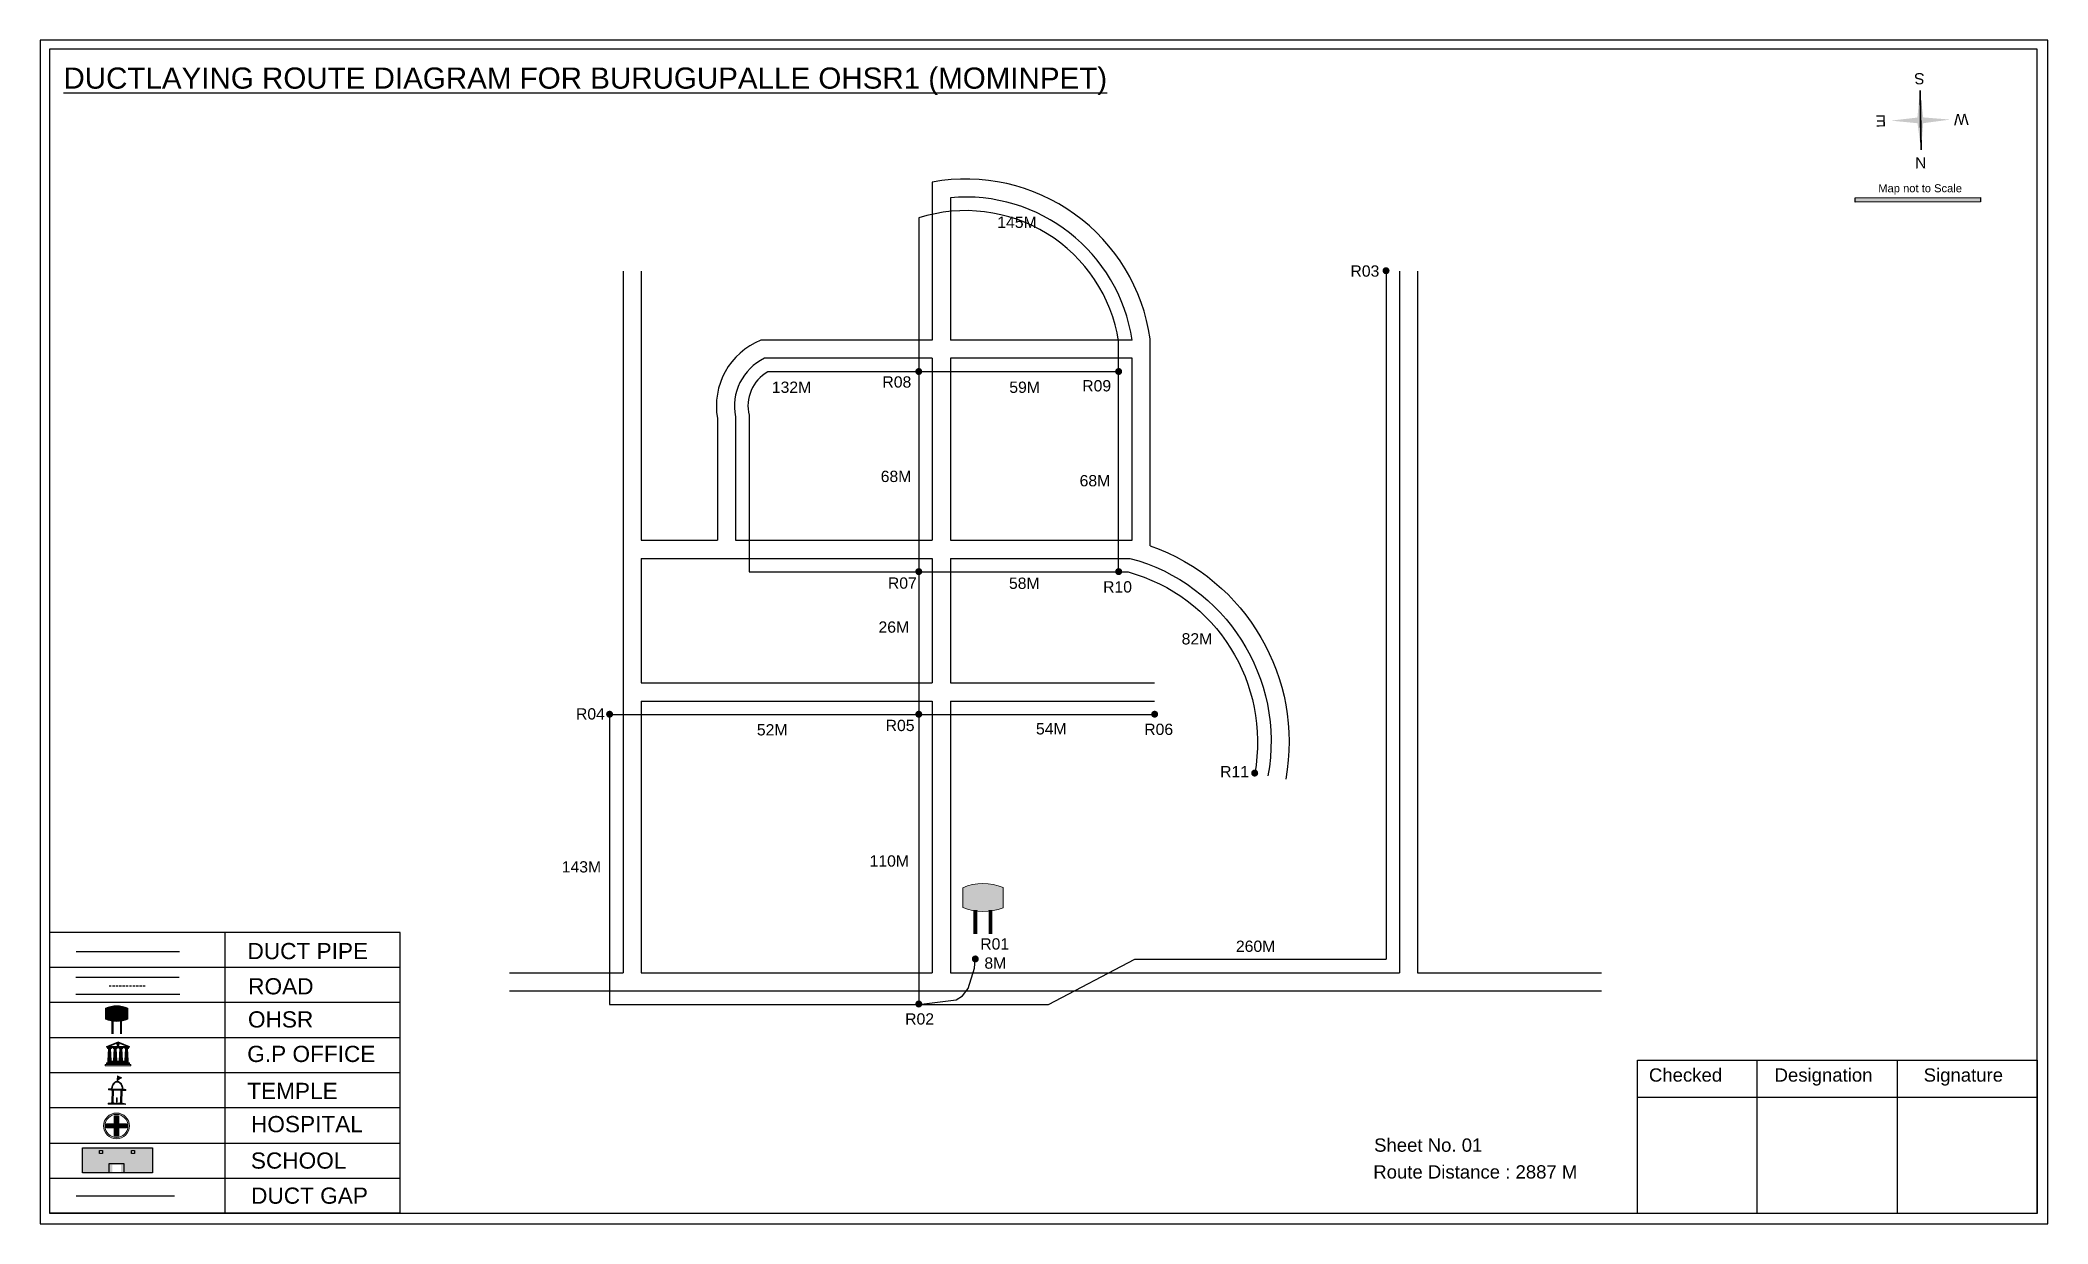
# Model space of a CAD drawing. Header units: inches. Extents: x 1065 to 7171, y 350 to 1611.
# Drawn here: x 2625 to 3515, y 1086 to 1611 of the extents above; entities that cross this region are included whole.
import ezdxf

# ---------------------------------------------------------------- set-up
doc = ezdxf.new("R2010")
doc.units = ezdxf.units.IN
doc.header["$MEASUREMENT"] = 0
doc.linetypes.add('DASHEDX2', pattern=[1.5, 1, -0.5])
for name, color, linetype in [('LANDMARK', 7, 'Continuous'), ('OHT', 7, 'Continuous'), ('pipe', 5, 'Continuous')]:
    doc.layers.add(name, color=color, linetype=linetype)
doc.styles.get("Standard").update_dxf_attribs({"font": 'arial.ttf'})

msp = doc.modelspace()

# ---------------------------------------------------------------- texts
at = {"color": 242, "true_color": 0xcd2027}
msp.add_text('%%UDUCTLAYING ROUTE DIAGRAM FOR BURUGUPALLE OHSR1 (MOMINPET)', height=9.375, dxfattribs=at).set_placement((2634.86, 1589.07))
for s, p in [('S', (3460.02, 1596.01)), ('E', (3442.92, 1577.31)), ('W', (3479.52, 1577.95)), ('N', (3460.77, 1558.72))]:
    msp.add_text(s, height=4.95, rotation=181.00631).set_placement(p)
for s, height, p in [('Map not to Scale', 3.5424, (3439.49, 1543.18)), ('145M', 5, (3048.9, 1527.37)), ('R03', 5, (3205.47, 1505.76)), ('R08', 5, (2997.96, 1456.61)), ('R09', 5, (3086.55, 1454.92)), ('132M', 5, (2948.94, 1454.27)), ('59M', 5, (3054.22, 1454.27)), ('68M', 5, (2997.21, 1414.76)), ('68M', 5, (3085.39, 1412.86)), ('R07', 5, (3000.39, 1367.5)), ('58M', 5, (3054.07, 1367.42)), ('R10', 5, (3095.8, 1365.81)), ('26M', 5, (2996.23, 1347.99)), ('82M', 5, (3130.63, 1342.78)), ('R04', 5, (2862.11, 1309.52)), ('R05', 5, (2999.4, 1304.41)), ('52M', 5, (2942.3, 1302.47)), ('54M', 5, (3066.05, 1302.92)), ('R06', 5, (3114.04, 1302.69)), ('R11', 5, (3147.69, 1283.92)), ('143M', 5, (2855.78, 1241.74)), ('110M', 5, (2992.28, 1244.35)), ('DUCT PIPE', 7.178, (2716.46, 1203.34)), ('R01', 5, (3041.34, 1207.59)), ('260M', 5, (3154.69, 1206.56)), ('8M', 5, (3043.18, 1199.1)), ('ROAD ', 7.178, (2716.77, 1187.73)), ('OHSR', 7.178, (2716.67, 1173.06)), ('R02', 5, (3008.04, 1174.35)), ('G.P OFFICE', 7.178, (2716.35, 1157.77)), ('TEMPLE', 7.178, (2716.34, 1141.36)), ('Checked', 5.886, (3337.82, 1149.06)), ('Designation', 5.886, (3393.52, 1149.06)), ('Signature', 5.886, (3459.62, 1149.06)), ('HOSPITAL', 7.178, (2718.02, 1126.67)), ('Sheet No. 01', 5.886, (3215.96, 1118)), ('SCHOOL', 7.178, (2717.96, 1110.51)), ('Route Distance : 2887 M', 5.886, (3215.59, 1106.13)), ('DUCT GAP', 7.178, (2718.06, 1094.96))]:
    msp.add_text(s, height=height).set_placement(p)

# ---------------------------------------------------------------- blocks, each defined once
blk = doc.blocks.new('OHT')
at = {"linetype": 'Continuous', "lineweight": 0, "true_color": 0x0ffffc}
blk.add_hatch(color=4, dxfattribs=at).paths.add_polyline_path([(0.012, 1), (0, 1, 0.101323), (-0.4, 0.916), (-0.4, 0.525, 0.194075), (0.399, 0.521), (0.399, 0.921, 0.097877)])
at = {"color": 4, "linetype": 'Continuous', "lineweight": 0, "true_color": 0x0ffffc, "flags": 128}
for points in [[(-0.4, 0.525), (-0.4, 0.916)], [(0.399, 0.521), (0.399, 0.921)]]:
    blk.add_lwpolyline(points, dxfattribs=at)
at = {"color": 4, "linetype": 'Continuous', "lineweight": 0, "true_color": 0x0ffffc, "const_width": 0.075, "flags": 128}
for points in [[(-0.15, 0), (-0.15, 0.475)], [(0.15, 0), (0.15, 0.473)]]:
    blk.add_lwpolyline(points, dxfattribs=at)
at = {"color": 4, "linetype": 'Continuous', "lineweight": 0, "true_color": 0x0ffffc}
for centre, radius, start, end in [((0.006, -0.019), 1.019, 67.3109, 113.4711), ((0.004, 1.513), 1.068, 247.7682, 291.7007)]:
    blk.add_arc(centre, radius, start, end, dxfattribs=at)
blk = doc.blocks.new('Government_Office')
at = {"linetype": 'Continuous', "lineweight": 0, "true_color": 0xff0000}
h = blk.add_hatch(color=1, dxfattribs=at)
h.paths.add_polyline_path([(0.44, 0.72), (0.45, 0.75), (0, 0.93), (-0.45, 0.75), (-0.44, 0.72)])
h.paths.add_polyline_path([(0.355, 0.75), (-0.355, 0.75), (0, 0.9)], flags=16)
h.paths.add_polyline_path([(0, 0.778, -1), (0, 0.872, -1)], flags=0)
h = blk.add_hatch(color=1, dxfattribs=at)
edge = h.paths.add_edge_path()
edge.add_arc((0, 0.825), 0.0467, 90, 270)
edge.add_arc((0, 0.825), 0.0467, 270, 450)
for points in [[(-0.5, 0.05), (0.5, 0.05), (0.5, 0), (-0.5, 0)], [(-0.45, 0.075), (-0.45, 0.12), (0.45, 0.12), (0.45, 0.075)], [(-0.4, 0.14), (-0.4, 0.18), (0.4, 0.18), (0.4, 0.14)]]:
    blk.add_hatch(color=1, dxfattribs=at).paths.add_polyline_path(points)
h = blk.add_hatch(color=1, dxfattribs=at)
edge = h.paths.add_edge_path()
edge.add_line((-0.27, 0.195), (-0.295, 0.675))
edge.add_line((-0.295, 0.675), (-0.29, 0.675))
edge.add_arc((-0.278, 0.688), 0.0176, 225.30401, 441.56588)
edge.add_line((-0.275, 0.705), (-0.395, 0.705))
edge.add_arc((-0.392, 0.688), 0.0176, 98.43412, 314.69599)
edge.add_line((-0.38, 0.675), (-0.375, 0.675))
edge.add_line((-0.375, 0.675), (-0.4, 0.195))
edge.add_line((-0.4, 0.195), (-0.27, 0.195))
h = blk.add_hatch(color=1, dxfattribs=at)
edge = h.paths.add_edge_path()
edge.add_line((-0.047, 0.195), (-0.072, 0.675))
edge.add_line((-0.072, 0.675), (-0.067, 0.675))
edge.add_arc((-0.054, 0.688), 0.0176, 225.30401, 441.56588)
edge.add_line((-0.052, 0.705), (-0.172, 0.705))
edge.add_arc((-0.169, 0.688), 0.0176, 98.43412, 314.69599)
edge.add_line((-0.157, 0.675), (-0.152, 0.675))
edge.add_line((-0.152, 0.675), (-0.177, 0.195))
edge.add_line((-0.177, 0.195), (-0.047, 0.195))
h = blk.add_hatch(color=1, dxfattribs=at)
edge = h.paths.add_edge_path()
edge.add_line((0.177, 0.195), (0.152, 0.675))
edge.add_line((0.152, 0.675), (0.157, 0.675))
edge.add_arc((0.169, 0.688), 0.0176, 225.30401, 441.56588)
edge.add_line((0.172, 0.705), (0.052, 0.705))
edge.add_arc((0.054, 0.688), 0.0176, 98.43412, 314.69599)
edge.add_line((0.067, 0.675), (0.072, 0.675))
edge.add_line((0.072, 0.675), (0.047, 0.195))
edge.add_line((0.047, 0.195), (0.177, 0.195))
h = blk.add_hatch(color=1, dxfattribs=at)
edge = h.paths.add_edge_path()
edge.add_line((0.4, 0.195), (0.375, 0.675))
edge.add_line((0.375, 0.675), (0.38, 0.675))
edge.add_arc((0.392, 0.688), 0.0176, 225.30401, 441.56588)
edge.add_line((0.395, 0.705), (0.275, 0.705))
edge.add_arc((0.278, 0.688), 0.0176, 98.43412, 314.69599)
edge.add_line((0.29, 0.675), (0.295, 0.675))
edge.add_line((0.295, 0.675), (0.27, 0.195))
edge.add_line((0.27, 0.195), (0.4, 0.195))
at = {"color": 1, "linetype": 'Continuous', "lineweight": 0, "true_color": 0xff0000, "flags": 128}
for points in [[(-0.45, 0.75), (-0.44, 0.72), (0.44, 0.72), (0.45, 0.75), (0, 0.93)], [(-0.355, 0.75), (0.355, 0.75), (0, 0.9)], [(-0.5, 0.05), (0.5, 0.05), (0.5, 0), (-0.5, 0)], [(-0.45, 0.075), (-0.45, 0.12), (0.45, 0.12), (0.45, 0.075)], [(-0.4, 0.14), (-0.4, 0.18), (0.4, 0.18), (0.4, 0.14)]]:
    blk.add_lwpolyline(points, close=True, dxfattribs=at)
for points in [[(0, 0.872, 1), (0, 0.778, 1)], [(-0.27, 0.195), (-0.295, 0.675), (-0.29, 0.675, 1.379694), (-0.275, 0.705), (-0.395, 0.705, 1.379694), (-0.38, 0.675), (-0.375, 0.675), (-0.4, 0.195)], [(-0.047, 0.195), (-0.072, 0.675), (-0.067, 0.675, 1.379694), (-0.052, 0.705), (-0.172, 0.705, 1.379694), (-0.157, 0.675), (-0.152, 0.675), (-0.177, 0.195)], [(0.177, 0.195), (0.152, 0.675), (0.157, 0.675, 1.379694), (0.172, 0.705), (0.052, 0.705, 1.379694), (0.067, 0.675), (0.072, 0.675), (0.047, 0.195)], [(0.4, 0.195), (0.375, 0.675), (0.38, 0.675, 1.379694), (0.395, 0.705), (0.275, 0.705, 1.379694), (0.29, 0.675), (0.295, 0.675), (0.27, 0.195)]]:
    blk.add_lwpolyline(points, format="xyb", close=True, dxfattribs=at)
blk = doc.blocks.new('Temple')
at = {"linetype": 'Continuous', "lineweight": 0, "true_color": 0xff0000}
h = blk.add_hatch(color=1, dxfattribs=at)
edge = h.paths.add_edge_path()
edge.add_line((0.175, 0.49), (0.225, 0.49))
edge.add_line((0.225, 0.49), (0.225, 0.497))
edge.add_line((0.225, 0.497), (0.307, 0.497))
edge.add_line((0.307, 0.497), (0.307, 0.533))
edge.add_line((0.307, 0.533), (0.257, 0.533))
edge.add_line((0.257, 0.533), (0.257, 0.54))
edge.add_line((0.257, 0.54), (0.2, 0.54))
edge.add_spline(control_points=[(0.2, 0.54), (0.2, 0.589), (0.19, 0.638), (0.142, 0.743), (0.092, 0.79), (0.027, 0.805), (0.02, 0.806), (0.012, 0.806)], knot_values=[4.712389, 4.712389, 4.712389, 4.712389, 5.278166, 5.278166, 6.117402, 6.117402, 6.223801, 6.223801, 6.223801, 6.223801], degree=3, periodic=0)
edge.add_line((0.012, 0.806), (0.012, 0.79))
edge.add_line((0.012, 0.79), (-0.012, 0.79))
edge.add_line((-0.012, 0.79), (-0.012, 0.806))
edge.add_spline(control_points=[(-0.012, 0.806), (-0.055, 0.802), (-0.096, 0.781), (-0.171, 0.699), (-0.197, 0.628), (-0.2, 0.55), (-0.2, 0.545), (-0.2, 0.54)], knot_values=[6.343965, 6.343965, 6.343965, 6.343965, 6.956638, 6.956638, 7.795874, 7.795874, 7.853982, 7.853982, 7.853982, 7.853982], degree=3, periodic=0)
edge.add_line((-0.2, 0.54), (-0.257, 0.54))
edge.add_line((-0.257, 0.54), (-0.257, 0.533))
edge.add_line((-0.257, 0.533), (-0.307, 0.533))
edge.add_line((-0.307, 0.533), (-0.307, 0.497))
edge.add_line((-0.307, 0.497), (-0.225, 0.497))
edge.add_line((-0.225, 0.497), (-0.225, 0.49))
edge.add_line((-0.225, 0.49), (-0.175, 0.49))
edge.add_line((-0.175, 0.49), (-0.175, 0.07))
edge.add_arc((-0.205, 0.07), 0.03, -90, 0, ccw=False)
edge.add_line((-0.205, 0.04), (-0.257, 0.04))
edge.add_line((-0.257, 0.04), (-0.257, 0.033))
edge.add_line((-0.257, 0.033), (-0.307, 0.033))
edge.add_line((-0.307, 0.033), (-0.307, 0))
edge.add_line((-0.307, 0), (0.307, 0))
edge.add_line((0.307, 0), (0.307, 0.033))
edge.add_line((0.307, 0.033), (0.257, 0.033))
edge.add_line((0.257, 0.033), (0.257, 0.04))
edge.add_line((0.257, 0.04), (0.205, 0.04))
edge.add_arc((0.205, 0.07), 0.03, 180, 270, ccw=False)
edge.add_line((0.175, 0.07), (0.175, 0.49))
h.paths.add_polyline_path([(0.125, 0.07, -0.414214), (0.095, 0.04), (0.05, 0.04), (0.05, 0.033), (-0.05, 0.033), (-0.05, 0.04), (-0.095, 0.04, -0.414214), (-0.125, 0.07), (-0.125, 0.497), (0.125, 0.497)], flags=16)
edge = h.paths.add_edge_path(flags=16)
edge.add_ellipse((0, 0.54), major_axis=(0, 0.242), ratio=0.722808, start_angle=270, end_angle=450, ccw=False)
edge.add_line((0.175, 0.54), (-0.175, 0.54))
h.paths.add_polyline_path([(0.012, 0.23), (0.012, 0.07), (-0.012, 0.07), (-0.012, 0.23)], flags=0)
h = blk.add_hatch(color=1, dxfattribs=at)
edge = h.paths.add_edge_path()
edge.add_line((0.012, 0.857), (0, 0.85))
edge.add_line((0, 0.85), (-0.003, 0.925))
edge.add_line((-0.003, 0.925), (-0.012, 0.925))
edge.add_line((-0.012, 0.925), (-0.012, 0.806))
edge.add_spline(control_points=[(-0.012, 0.806), (-0.004, 0.807), (0.004, 0.807), (0.012, 0.806)], knot_values=[6.223801, 6.223801, 6.223801, 6.223801, 6.343965, 6.343965, 6.343965, 6.343965], degree=3, periodic=0)
edge.add_line((0.012, 0.806), (0.012, 0.857))
h = blk.add_hatch(color=1, dxfattribs=at)
edge = h.paths.add_edge_path()
edge.add_line((0.012, 0.79), (0.012, 0.806))
edge.add_spline(control_points=[(0.012, 0.806), (0.004, 0.807), (-0.004, 0.807), (-0.012, 0.806)], knot_values=[6.223801, 6.223801, 6.223801, 6.223801, 6.343965, 6.343965, 6.343965, 6.343965], degree=3, periodic=0)
edge.add_line((-0.012, 0.806), (-0.012, 0.79))
edge.add_line((-0.012, 0.79), (0.012, 0.79))
at = {"linetype": 'Continuous', "lineweight": 0, "true_color": 0xe66000}
blk.add_hatch(color=32, dxfattribs=at).paths.add_polyline_path([(-0.006, 1), (0.147, 0.931), (0, 0.85)])
at = {"color": 1, "linetype": 'Continuous', "lineweight": 0, "true_color": 0xff0000, "flags": 128}
for points in [[(0.012, 0.925), (-0.012, 0.925), (-0.012, 0.79), (0.012, 0.79)], [(0.012, 0.23), (-0.012, 0.23), (-0.012, 0.07), (0.012, 0.07)]]:
    blk.add_lwpolyline(points, close=True, dxfattribs=at)
at = {"color": 32, "linetype": 'Continuous', "lineweight": 0, "true_color": 0xe66000, "flags": 128}
blk.add_lwpolyline([(-0.006, 1), (0.147, 0.931), (0, 0.85), (-0.006, 1)], dxfattribs=at)
at = {"color": 1, "linetype": 'Continuous', "lineweight": 0, "true_color": 0xff0000, "flags": 128}
blk.add_lwpolyline([(0.2, 0.54), (0.257, 0.54), (0.257, 0.533), (0.307, 0.533), (0.307, 0.497), (0.225, 0.497), (0.225, 0.49), (0.175, 0.49), (0.175, 0.07, 0.414214), (0.205, 0.04), (0.257, 0.04), (0.257, 0.033), (0.307, 0.033), (0.307, 0), (-0.307, 0), (-0.307, 0.033), (-0.257, 0.033), (-0.257, 0.04), (-0.205, 0.04, 0.414214), (-0.175, 0.07), (-0.175, 0.49), (-0.225, 0.49), (-0.225, 0.497), (-0.307, 0.497), (-0.307, 0.533), (-0.257, 0.533), (-0.257, 0.54), (-0.2, 0.54)], format="xyb", dxfattribs=at)
blk.add_lwpolyline([(-0.175, 0.54), (0.175, 0.54)], dxfattribs=at)
blk.add_lwpolyline([(0.125, 0.497), (0.125, 0.07, -0.414214), (0.095, 0.04), (0.05, 0.04), (0.05, 0.033), (-0.05, 0.033), (-0.05, 0.04), (-0.095, 0.04, -0.414214), (-0.125, 0.07), (-0.125, 0.497)], format="xyb", close=True, dxfattribs=at)
at = {"color": 1, "linetype": 'Continuous', "lineweight": 0, "true_color": 0xff0000}
blk.add_ellipse((0, 0.54), major_axis=(0, 0.242), ratio=0.722808, start_param=4.712389, end_param=7.853982, dxfattribs=at)
blk.add_open_spline([(0.2, 0.54), (0.2, 0.589), (0.19, 0.638), (0.142, 0.743), (0.092, 0.79), (-0.023, 0.816), (-0.085, 0.794), (-0.171, 0.699), (-0.197, 0.628), (-0.2, 0.55), (-0.2, 0.545), (-0.2, 0.54)], degree=3, knots=[4.712389, 4.712389, 4.712389, 4.712389, 5.278166, 5.278166, 6.117402, 6.117402, 6.956638, 6.956638, 7.795874, 7.795874, 7.853982, 7.853982, 7.853982, 7.853982], dxfattribs=at)
blk = doc.blocks.new('*U6')
at = {"color": 0, "linetype": 'DASHEDX2', "transparency": 16777216}
blk.add_line((-8.22, 0), (8.01, 0), dxfattribs=at)
blk = doc.blocks.new('Hospital')
at = {"linetype": 'Continuous', "lineweight": 0, "true_color": 0x000000}
h = blk.add_hatch(color=18, dxfattribs=at)
h.paths.add_polyline_path([(-0.5, 0, 1), (0.5, 0, 1)])
h.paths.add_polyline_path([(0.446, 0, -1), (-0.446, 0, -1)], flags=16)
at = {"linetype": 'Continuous', "true_color": 0xff0000}
blk.add_hatch(color=1, dxfattribs=at).paths.add_polyline_path([(-0.394, 0.08), (-0.08, 0.08), (-0.08, 0.394), (0.08, 0.394), (0.08, 0.08), (0.394, 0.08), (0.394, -0.08), (0.08, -0.08), (0.08, -0.394), (-0.08, -0.394), (-0.08, -0.08), (-0.394, -0.08)])
at = {"color": 1, "linetype": 'Continuous', "true_color": 0xff0000, "flags": 128}
blk.add_lwpolyline([(-0.394, 0.08), (-0.08, 0.08), (-0.08, 0.394), (0.08, 0.394), (0.08, 0.08), (0.394, 0.08), (0.394, -0.08), (0.08, -0.08), (0.08, -0.394), (-0.08, -0.394), (-0.08, -0.08), (-0.394, -0.08)], close=True, dxfattribs=at)
at = {"color": 18, "linetype": 'Continuous', "lineweight": 0, "true_color": 0x000000}
for radius in [0.5, 0.446]:
    blk.add_circle((0, 0), radius, dxfattribs=at)

# ---------------------------------------------------------------- hatches: boundary and pattern name
at = {"true_color": 0x0093dd}
h = msp.add_hatch(color=142, dxfattribs=at)
h.dxf.hatch_style = 1
h.paths.add_polyline_path([(3429.31, 1540.68), (3429.31, 1538.83), (3484.82, 1538.96), (3484.82, 1540.8)])
at = {"ltscale": 0.5}
h = msp.add_hatch(color=5, dxfattribs=at)
h.dxf.hatch_style = 1
h.paths.add_polyline_path([(3222.81, 1508.41, 1), (3219.69, 1508.41, 1)])
h = msp.add_hatch(color=5, dxfattribs=at)
h.dxf.hatch_style = 1
h.paths.add_polyline_path([(3015.65, 1463.74, 1), (3012.53, 1463.74, 1)])
h = msp.add_hatch(color=5, dxfattribs=at)
h.dxf.hatch_style = 1
h.paths.add_polyline_path([(3104.26, 1463.74, 1), (3101.14, 1463.74, 1)])
h = msp.add_hatch(color=5, dxfattribs=at)
h.dxf.hatch_style = 1
h.paths.add_polyline_path([(3015.65, 1375.08, 1), (3012.53, 1375.08, 1)])
h = msp.add_hatch(color=5, dxfattribs=at)
h.dxf.hatch_style = 1
h.paths.add_polyline_path([(3104.26, 1375.08, 1), (3101.14, 1375.08, 1)])
h = msp.add_hatch(color=5, dxfattribs=at)
h.dxf.hatch_style = 1
h.paths.add_polyline_path([(2878.56, 1311.88, 1), (2875.45, 1311.88, 1)])
h = msp.add_hatch(color=5, dxfattribs=at)
h.dxf.hatch_style = 1
h.paths.add_polyline_path([(3015.65, 1311.88, 1), (3012.53, 1311.88, 1)])
h = msp.add_hatch(color=5, dxfattribs=at)
h.dxf.hatch_style = 1
h.paths.add_polyline_path([(3120.22, 1311.88, 1), (3117.11, 1311.88, 1)])
h = msp.add_hatch(color=5, dxfattribs=at)
h.dxf.hatch_style = 1
h.paths.add_polyline_path([(3164.58, 1285.79, 1), (3161.46, 1285.79, 1)])
h = msp.add_hatch(color=5, dxfattribs=at)
h.dxf.hatch_style = 1
h.paths.add_polyline_path([(3040.72, 1203.42, 1), (3037.6, 1203.42, 1)])
h = msp.add_hatch(color=5, dxfattribs=at)
h.dxf.hatch_style = 1
h.paths.add_polyline_path([(3015.65, 1183.47, 1), (3012.53, 1183.47, 1)])
at = {"true_color": 0xc8c92d}
h = msp.add_hatch(color=52, dxfattribs=at)
h.dxf.hatch_style = 1
h.paths.add_polyline_path([(2649.5, 1119.75), (2643.33, 1119.75), (2643.33, 1108.66), (2649.5, 1108.66)])
h.paths.add_polyline_path([(2674.35, 1119.75), (2668.18, 1119.75), (2668.18, 1108.66), (2674.35, 1108.66)])
at = {"true_color": 0x293189}
h = msp.add_hatch(color=177, dxfattribs=at)
h.dxf.hatch_style = 1
h.paths.add_polyline_path([(2668.18, 1119.75), (2649.5, 1119.75), (2649.5, 1108.66), (2656.51, 1108.66), (2656.51, 1112.29), (2660.36, 1112.29), (2660.36, 1108.66), (2668.18, 1108.66)])
h.paths.add_polyline_path([(2652.17, 1117.27), (2650.79, 1117.27), (2650.79, 1118.54), (2652.17, 1118.54)], flags=16)
h.paths.add_polyline_path([(2665.04, 1117.27), (2665.04, 1118.54), (2666.42, 1118.54), (2666.42, 1117.27)], flags=16)

# ---------------------------------------------------------------- linework, layer by layer
for p, q in [((3458.01, 1588.29), (3458.47, 1561.99)), ((3458.47, 1561.99), (3458.01, 1588.29)), ((3458.01, 1588.29), (3458.47, 1561.99)), ((3458.24, 1575.16), (3458.01, 1588.29)), ((2628.65, 1215.18), (2628.65, 1091.97)), ((2706.42, 1215.18), (2706.42, 1090.76)), ((2784.18, 1199.63), (2628.65, 1199.63)), ((2640.31, 1195.33), (2686.19, 1195.33)), ((2784.18, 1184.07), (2628.65, 1184.07)), ((2640.31, 1187.81), (2686.43, 1187.81)), ((2784.18, 1168.52), (2628.65, 1168.52)), ((2784.18, 1152.97), (2628.65, 1152.97)), ((2784.18, 1137.42), (2628.65, 1137.42)), ((2628.65, 1121.86), (2784.18, 1121.86)), ((2628.65, 1106.31), (2784.18, 1106.31)), ((2628.65, 1091.97), (2628.65, 1090.76)), ((2628.65, 1091.73), (2628.65, 1090.77)), ((2784.18, 1090.76), (2628.65, 1090.76))]:
    msp.add_line(p, q)
at = {"color": 1}
msp.add_line((3458.47, 1561.99), (3458.24, 1575.15), dxfattribs=at)
at = {"color": 242, "true_color": 0xcd2027}
for p, q in [((3385.71, 1158.6), (3385.71, 1090.71)), ((3447.92, 1158.6), (3447.92, 1090.71)), ((3332.75, 1142.16), (3509.97, 1142.16))]:
    msp.add_line(p, q, dxfattribs=at)
for points in [[(2624.54, 1610.56), (2624.54, 1086.06), (3514.68, 1086.06), (3514.68, 1610.56)], [(2628.65, 1606.54), (2628.65, 1090.77), (3509.97, 1090.77), (3509.97, 1606.54)], [(2674.41, 1119.75), (2674.41, 1108.66), (2643.33, 1108.66), (2643.33, 1119.75)], [(2652.17, 1118.54), (2652.17, 1117.27), (2650.79, 1117.27), (2650.79, 1118.54)], [(2665.04, 1117.27), (2665.04, 1118.54), (2666.42, 1118.54), (2666.42, 1117.27)]]:
    msp.add_lwpolyline(points, close=True)
for points in [[(3116.7, 1386.53), (3116.7, 1478.19, 0.425307), (3020.09, 1547.68, 0.425307)], [(3108.7, 1477.6, 0.397164), (3028.09, 1540.71)], [(3020.09, 1477.6), (2944, 1477.6, 0.353574), (2924.82, 1442.94), (2924.82, 1388.94)], [(3020.09, 1469.6), (2945.68, 1469.6, 0.343981), (2932.82, 1443.69), (2932.82, 1388.94)], [(3028.09, 1380.94), (3107.69, 1380.94, -0.391305), (3168.92, 1284.57)], [(3116.7, 1386.53, -0.368652), (3176.79, 1283.14)]]:
    msp.add_lwpolyline(points, format="xyb")
for points in [[(3020.09, 1547.68), (3020.09, 1477.6)], [(3028.09, 1540.71), (3028.09, 1477.6)], [(2883, 1508.27), (2883, 1197.32)], [(2891, 1508.27), (2891, 1388.94)], [(3227.25, 1508.27), (3227.25, 1197.32)], [(3235.25, 1508.27), (3235.25, 1197.32)], [(3020.09, 1469.6), (3020.09, 1388.94)], [(3108.7, 1477.6), (3028.09, 1477.6)], [(3028.09, 1469.6), (3028.09, 1388.94)], [(3108.7, 1469.6), (3028.09, 1469.6)], [(3108.7, 1388.94), (3108.7, 1469.6)], [(2891, 1388.94), (2924.82, 1388.94)], [(2932.82, 1388.94), (3020.09, 1388.94)], [(3028.09, 1388.94), (3108.7, 1388.94)], [(2891, 1380.94), (2891, 1325.73)], [(2891, 1380.94), (3020.09, 1380.94)], [(3020.09, 1380.94), (3020.09, 1325.73)], [(3028.09, 1380.94), (3028.09, 1325.73)], [(2891, 1325.73), (3020.09, 1325.73)], [(2891, 1317.73), (2891, 1197.32)], [(2891, 1317.73), (3020.09, 1317.73)], [(3020.09, 1317.73), (3020.09, 1197.32)], [(3028.09, 1325.73), (3118.67, 1325.73)], [(3028.09, 1317.73), (3028.09, 1197.32)], [(3028.09, 1317.73), (3118.67, 1317.73)], [(2784.18, 1090.76), (2784.18, 1215.18), (2628.65, 1215.18)], [(2832.65, 1197.32), (2883, 1197.32)], [(2891, 1197.32), (3020.09, 1197.32)], [(3028.09, 1197.32), (3227.25, 1197.32)], [(3235.25, 1197.32), (3316.75, 1197.32)], [(2832.65, 1189.32), (3316.75, 1189.32)], [(2655.18, 1108.66), (2655.18, 1112.76), (2661.7, 1112.76), (2661.7, 1108.66)]]:
    msp.add_lwpolyline(points)
at = {"color": 142, "true_color": 0x0093dd}
msp.add_lwpolyline([(3484.82, 1538.96), (3429.31, 1538.83), (3429.31, 1540.68), (3484.82, 1540.8), (3484.82, 1538.96)], dxfattribs=at)
at = {"color": 242, "true_color": 0xcd2027}
msp.add_lwpolyline([(3509.97, 1090.71), (3332.75, 1090.71), (3332.75, 1158.6), (3509.97, 1158.6)], close=True, dxfattribs=at)
for points in [[(3459.53, 1575.17), (3456.72, 1575.12), (3458.01, 1588.29)], [(3459.53, 1575.17), (3456.72, 1575.12), (3458.01, 1588.29)], [(3458.2, 1576.43), (3458.25, 1573.62), (3445.09, 1574.91)], [(3458.2, 1576.43), (3458.25, 1573.62), (3445.09, 1574.91)], [(3458.2, 1576.44), (3458.25, 1573.62), (3471.39, 1575.37)], [(3458.2, 1576.44), (3458.25, 1573.62), (3471.39, 1575.37)]]:
    msp.add_solid(points)
at = {"color": 1}
msp.add_solid([(3459.54, 1575.17), (3456.72, 1575.12), (3458.47, 1561.99)], dxfattribs=at)
msp.add_solid([(3459.54, 1575.17), (3456.72, 1575.12), (3458.47, 1561.99)], dxfattribs=at)
at = {"layer": 'OHT', "color": 5}
msp.add_line((2640.48, 1206.72), (2686.36, 1206.72), dxfattribs=at)
at = {"layer": 'OHT', "color": 1}
msp.add_line((2640.48, 1098.53), (2684.07, 1098.53), dxfattribs=at)
at = {"layer": 'pipe'}
for points in [[(3102.7, 1374.94), (3102.7, 1477.14, 0.459409), (3014.09, 1531.78, 0.397629)], [(3102.7, 1463.6), (3020.09, 1463.6), (2947.15, 1463.6, 0.332734), (2938.82, 1444.34), (2938.82, 1374.94)], [(2938.82, 1374.94), (3106.89, 1374.94, -0.38848), (3163.02, 1285.64)]]:
    msp.add_lwpolyline(points, format="xyb", dxfattribs=at)
for points in [[(3014.09, 1531.78), (3014.09, 1183.32)], [(3221.25, 1508.27), (3221.25, 1203.32)], [(2877, 1311.73), (2877, 1183.32)], [(2877, 1311.73), (3118.67, 1311.73)], [(2877, 1183.32), (3071.53, 1183.32), (3109.92, 1203.32)], [(3014.09, 1183.32), (3030.68, 1185.35), (3033.4, 1187.07), (3036.03, 1190.41), (3038.74, 1199.42), (3039.16, 1203.28)], [(3109.92, 1203.32), (3221.25, 1203.32)]]:
    msp.add_lwpolyline(points, dxfattribs=at)

# ---------------------------------------------------------------- block references
at = {"linetype": 'DASHEDX2'}
msp.add_blockref('*U6', (2663.31, 1191.57), dxfattribs=at)
at = {"layer": 'LANDMARK'}
for name, p, xscale, yscale, zscale in [('Government_Office', (2659.07, 1156.11), 11.32114773247135, 11.32114773247135, 11.32114773247135), ('Hospital', (2658.38, 1129.45), 11.41772014427468, 11.41772014427468, 11.41772014427468)]:
    msp.add_blockref(name, p, dxfattribs=dict(at, xscale=xscale, yscale=yscale, zscale=zscale))
at = {"layer": 'LANDMARK', "xscale": 12.62452535729322, "yscale": 12.62452535729322, "zscale": 12.62452535729322, "rotation": 358.3713438591284}
msp.add_blockref('Temple', (2658.5, 1138.99), dxfattribs=at)
at = {"layer": 'OHT'}
for p, xscale, yscale, zscale in [((3042.53, 1214.46), 22.41341502807723, 22.41341502807723, 22.41341502807723), ((2658.48, 1170.21), 12.45189723782068, 12.45189723782068, 12.45189723782068)]:
    msp.add_blockref('OHT', p, dxfattribs=dict(at, xscale=xscale, yscale=yscale, zscale=zscale))

msp.set_redraw_order([(e.dxf.handle, doc.entitydb.next_handle()) for e in msp.query("TEXT MTEXT ATTDEF DIMENSION ARC_DIMENSION")])  # texts and dimensions are drawn at this point

doc.saveas('drawing.dxf')
